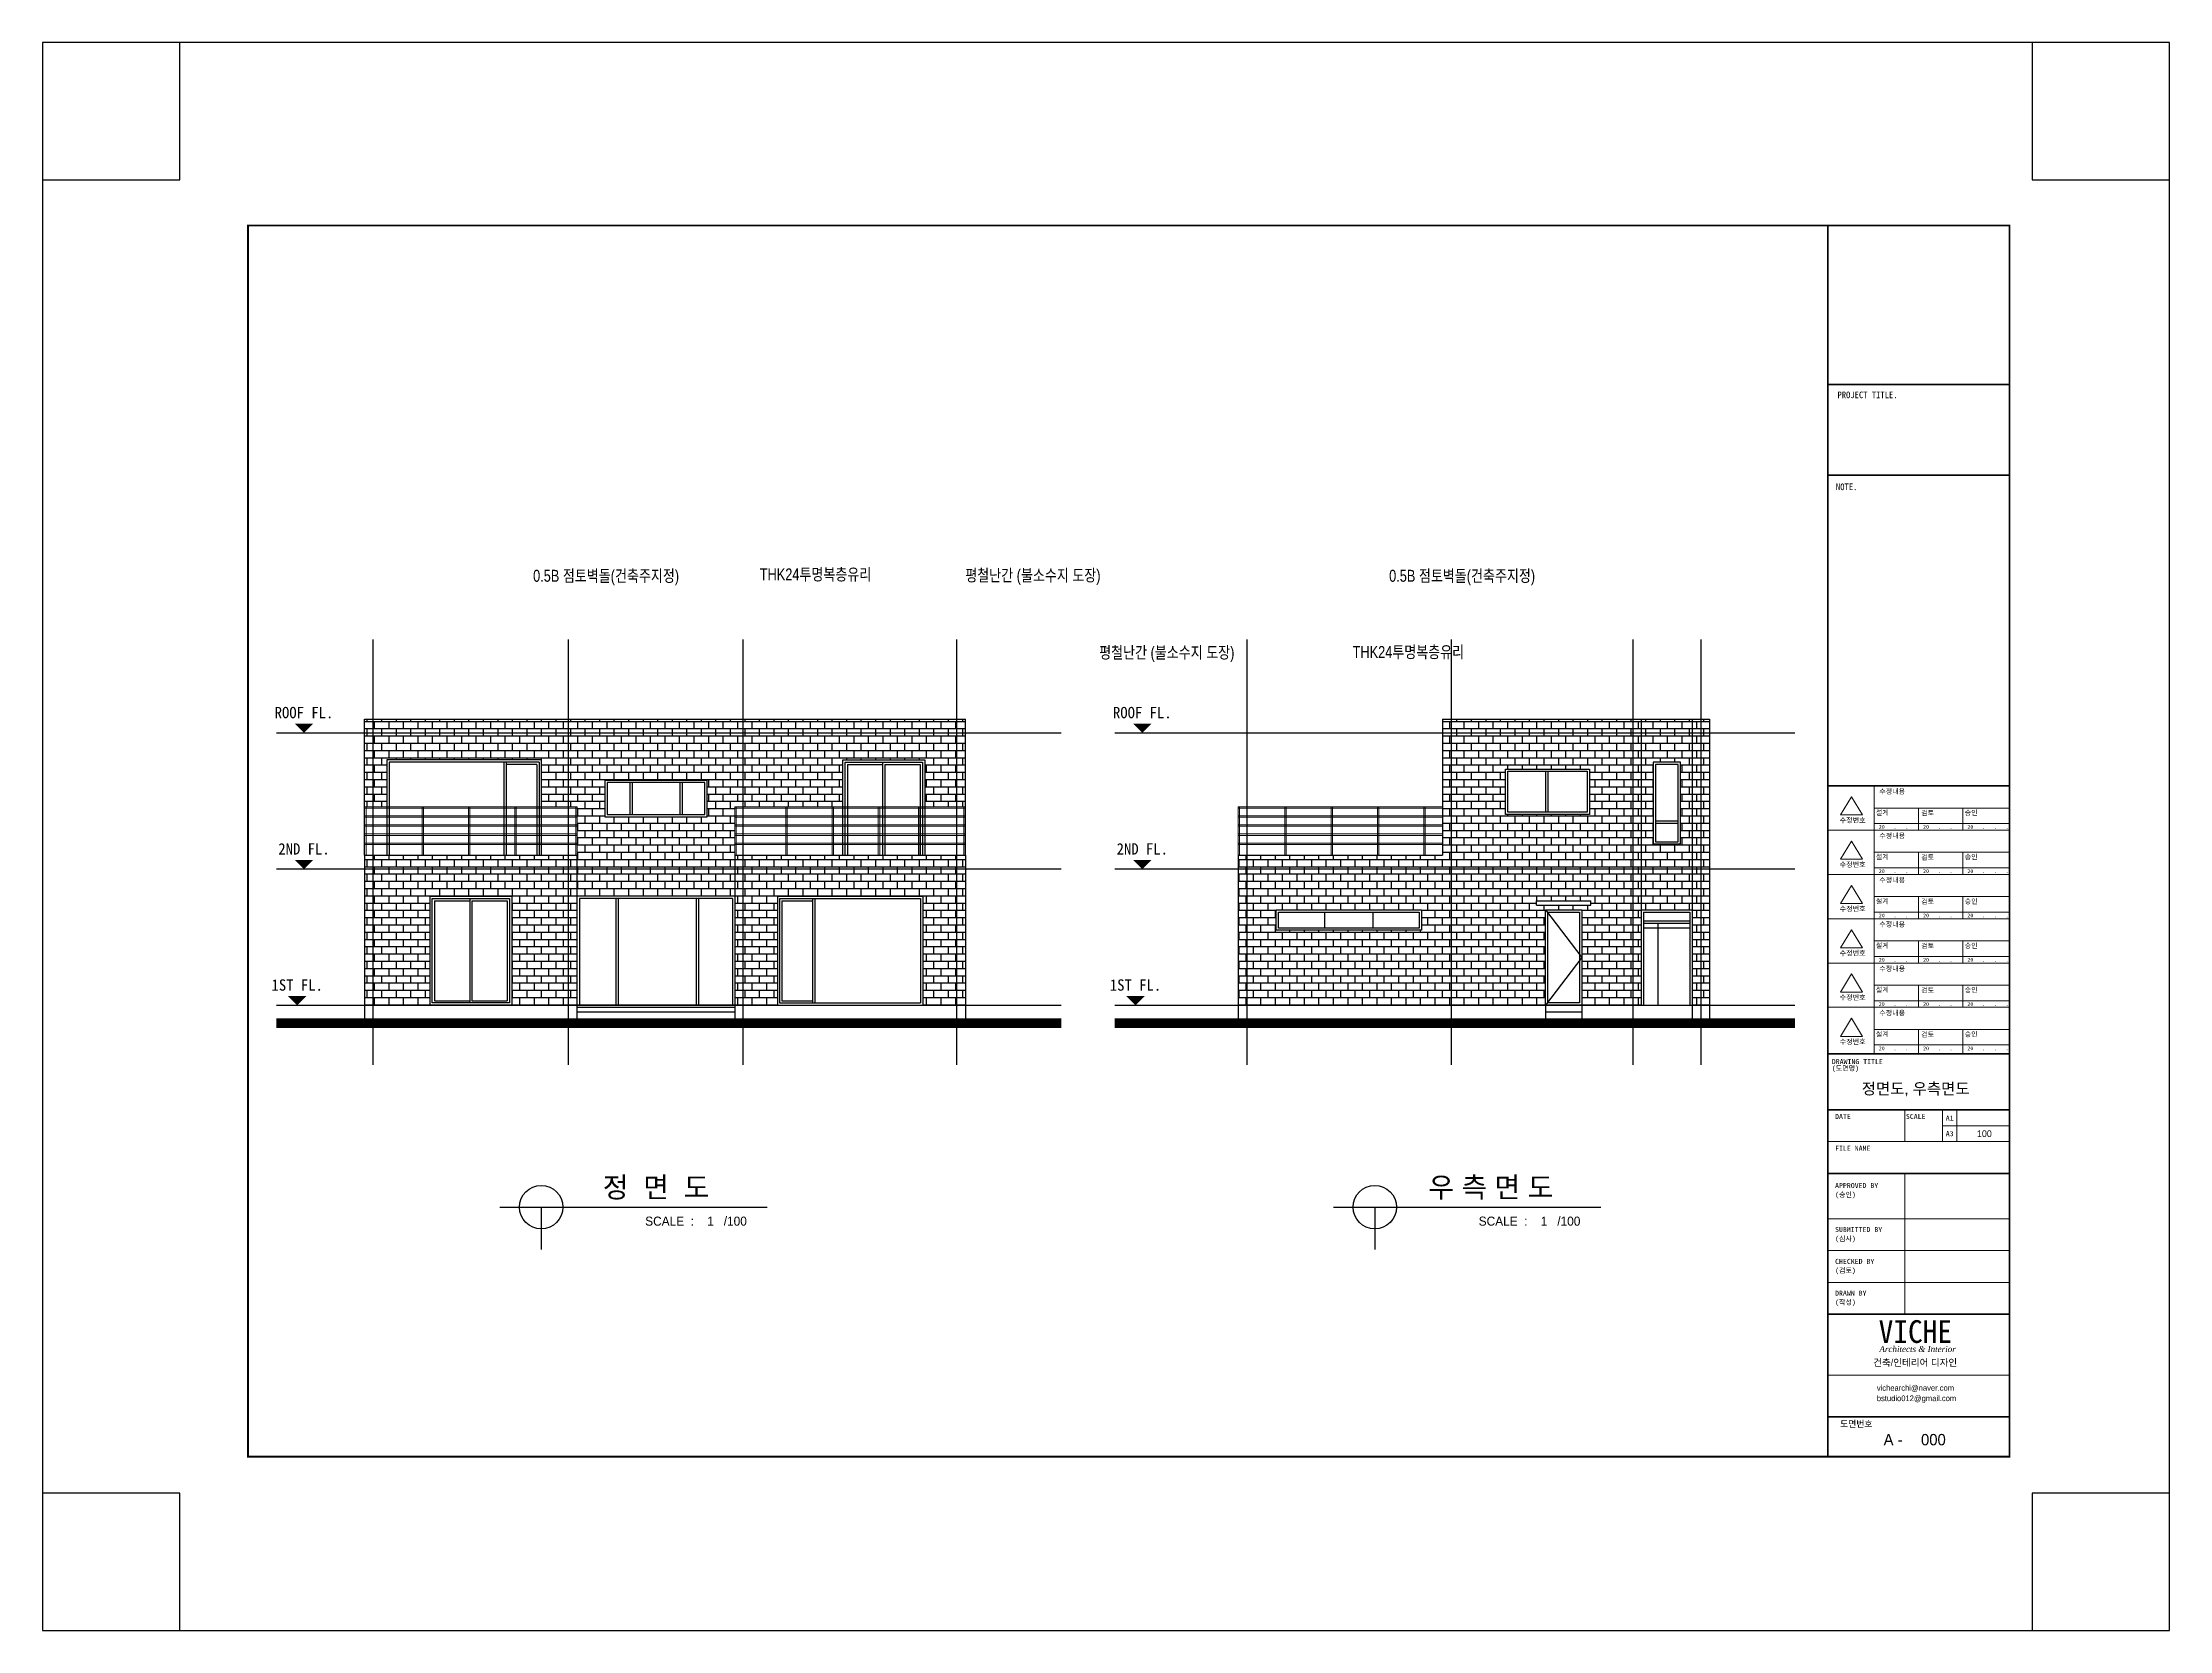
# Model space of a CAD drawing. Header units: millimetres. Extents: x 2237537 to 2823092, y 532110 to 734861.
# Drawn here: x 2354648 to 2401492, y 664947 to 699904 of the extents above; entities that cross this region are included whole.
import ezdxf
from ezdxf.enums import TextEntityAlignment as Align
from ezdxf.lldxf.tags import DXFTag

# ---------------------------------------------------------------- set-up
doc = ezdxf.new("R2010")
doc.units = ezdxf.units.MM
doc.header["$LTSCALE"] = 300
doc.header["$MEASUREMENT"] = 0
doc.layers.get('0').update_dxf_attribs({"lineweight": 0})
for name, color, linetype in [('2', 2, 'Continuous'), ('5HAT', 5, 'Continuous'), ("A'_6ELE", 6, 'Continuous'), ('A-SHT', 9, 'Continuous'), ('BOX-T1', 3, 'Continuous'), ('BOX-T2', 4, 'Continuous'), ('CEN', 1, 'CEN'), ('COL', 2, 'Continuous'), ('FORM', 4, 'Continuous'), ('RXANNOT', 6, 'Continuous'), ('RXSBTXT', 6, 'Continuous'), ('RXSYMBOL', 7, 'Continuous'), ('TEX', 3, 'Continuous'), ('WID', 4, 'Continuous'), ('도면층4', 3, 'Continuous')]:
    doc.layers.add(name, color=color, linetype=linetype)
doc.layers.add('마감', color=154, linetype='Continuous', lineweight=9)
doc.styles.add('box3', font='Expo M.ttf')
doc.styles.add('box4', font='GulimChe.ttf')
doc.styles.add('doul2', font='TIMESI.TTF')
doc.styles.get("Standard").update_dxf_attribs({"font": 'Expo M.ttf'})
doc.styles.add('STYLE1', font='DotumChe.ttf')
doc.styles.add('굴림체', font='GulimChe.ttf')
doc.styles.add('주열', font='Dotum.ttf')
doc.styles.add('타이틀', font='H2HDRM.TTF')
doc.styles.add('휴먼세엑스포', font='Dotum.ttf')
tags = doc.linetypes.add('CEN', pattern=[62, 60, -1, 0, -1]).pattern_tags.tags
tags[10:11] = [DXFTag(74, 4), DXFTag(75, 0), DXFTag(340, '0'), DXFTag(46, 1.0), DXFTag(50, 0.0), DXFTag(44, 0.0), DXFTag(45, 0.0)]
tags[8:9] = [DXFTag(74, 4), DXFTag(75, 0), DXFTag(340, '0'), DXFTag(46, 1.0), DXFTag(50, 0.0), DXFTag(44, 0.0), DXFTag(45, 0.0)]
tags[6:7] = [DXFTag(74, 4), DXFTag(75, 0), DXFTag(340, '0'), DXFTag(46, 1.0), DXFTag(50, 0.0), DXFTag(44, 0.0), DXFTag(45, 0.0)]
tags[4:5] = [DXFTag(74, 4), DXFTag(75, 0), DXFTag(340, '0'), DXFTag(46, 1.0), DXFTag(50, 0.0), DXFTag(44, 0.0), DXFTag(45, 0.0)]
pattern_1 = [(0, (-171160, 4e-08), (0, 160), []), (90, (-171160, 4e-08), (-160, 160), [160, -160])]

# ---------------------------------------------------------------- blocks, each defined once
blk = doc.blocks.new('FORM')
for p, q in [((156736, 34982), (156736, 34282)), ((157563, 34982), (157563, 34282)), ((157883, 34982), (157883, 34282)), ((155038, 34282), (159038, 34282)), ((157563, 34632), (159038, 34632)), ((156736, 33582), (156736, 30482)), ((155038, 32582), (159038, 32582)), ((155038, 31882), (159038, 31882)), ((155038, 31182), (159038, 31182))]:
    blk.add_line(p, q)
for points in [[(155561, 41874), (155320, 41473), (155801, 41473), (155561, 41874)], [(156063, 42115), (156063, 41140)], [(156063, 41627), (159038, 41627)], [(156063, 41286), (159038, 41286)], [(157039, 41627), (157039, 41140)], [(158014, 41627), (158014, 41140)], [(155038, 41140), (159038, 41140)], [(155038, 41140), (159038, 41140)], [(155561, 40899), (155320, 40497), (155801, 40497), (155561, 40899)], [(156063, 41140), (156063, 40164)], [(156063, 40652), (159038, 40652)], [(156063, 40311), (159038, 40311)], [(157039, 40652), (157039, 40164)], [(158014, 40652), (158014, 40164)], [(155038, 40164), (159038, 40164)], [(155038, 40164), (159038, 40164)], [(155561, 39924), (155320, 39522), (155801, 39522), (155561, 39924)], [(156063, 40164), (156063, 39189)], [(156063, 39677), (159038, 39677)], [(157039, 39677), (157039, 39189)], [(158014, 39677), (158014, 39189)], [(155038, 39189), (159038, 39189)], [(155038, 39189), (159038, 39189)], [(155561, 38948), (155320, 38547), (155801, 38547), (155561, 38948)], [(156063, 39335), (159038, 39335)], [(156063, 39189), (156063, 38214)], [(156063, 38702), (159038, 38702)], [(157039, 38702), (157039, 38214)], [(158014, 38702), (158014, 38214)], [(155038, 38214), (159038, 38214)], [(155038, 38214), (159038, 38214)], [(155561, 37973), (155320, 37571), (155801, 37571), (155561, 37973)], [(156063, 38360), (159038, 38360)], [(156063, 38214), (156063, 37239)], [(156063, 37726), (159038, 37726)], [(157039, 37726), (157039, 37239)], [(158014, 37726), (158014, 37239)], [(155038, 37239), (159038, 37239)], [(155038, 37239), (159038, 37239)], [(156063, 37385), (159038, 37385)], [(156063, 37239), (156063, 36213)], [(155561, 36998), (155320, 36596), (155801, 36596), (155561, 36998)], [(156063, 36751), (159038, 36751)], [(157039, 36751), (157039, 36213)], [(158014, 36751), (158014, 36213)], [(156063, 36410), (159038, 36410)], [(155038, 29140), (159038, 29140)]]:
    blk.add_lwpolyline(points)
at = {"layer": 'A-SHT'}
blk.add_lwpolyline([(157038, 42115), (159038, 42115)], dxfattribs=at)
at = {"layer": 'FORM', "flags": 128}
blk.add_lwpolyline([(162564, 26543), (159542, 26543), (159542, 23521), (162564, 23521), (162564, 58478), (159542, 58478), (159542, 55456), (162564, 55456), (162564, 58478), (115719, 58478), (115719, 55456), (118742, 55456), (118742, 58478), (115719, 58478), (115719, 23521), (118742, 23521), (118742, 26543), (115719, 26543), (115719, 23521), (162564, 23521)], dxfattribs=at)
at = {"layer": 'FORM', "const_width": 37.8}
blk.add_lwpolyline([(120245, 27347), (120245, 54452), (159038, 54452), (159038, 27347)], close=True, dxfattribs=at)
at = {"layer": 'FORM'}
for points, const_width in [([(159038, 50952), (155038, 50952)], 37.5), ([(159038, 48952), (155038, 48952)], 37.5), ([(155038, 42115), (159038, 42115)], 37.5), ([(155038, 36213), (159038, 36213)], 37.5), ([(155038, 34982), (159038, 34982)], 37.5), ([(155038, 33582), (159038, 33582)], 37.1), ([(155038, 30482), (159038, 30482)], 37.1), ([(155038, 28225), (159038, 28225)], 37.5)]:
    blk.add_lwpolyline(points, dxfattribs=dict(at, const_width=const_width))
at = {"layer": 'BOX-T2', "style": 'box4'}
for s, height, p in [('PROJECT TITLE.', 146.29, (155914, 50649)), ('NOTE.', 146.3, (155454, 48625))]:
    blk.add_text(s, height=height, dxfattribs=at).set_placement(p, align=Align.CENTER)
for s, height, p in [('수정내용', 110.6, (156172, 41937)), ('수정번호', 110.6, (155301, 41303)), ('설계', 110.6, (156098, 41472)), ('20   .   .   .', 82.9, (156163, 41171)), ('검토', 110.6, (157097, 41464)), ('20   .   .   .', 82.9, (157138, 41171)), ('승인', 110.6, (158054, 41468)), ('20   .   .   .', 82.9, (158114, 41171)), ('수정내용', 110.6, (156172, 40962)), ('수정번호', 110.6, (155301, 40328)), ('설계', 110.6, (156098, 40496)), ('검토', 110.6, (157097, 40488)), ('승인', 110.6, (158054, 40493)), ('20   .   .   .', 82.9, (156163, 40195)), ('수정내용', 110.6, (156172, 39986)), ('20   .   .   .', 82.9, (157138, 40195)), ('20   .   .   .', 82.9, (158114, 40195)), ('수정번호', 110.6, (155301, 39353)), ('설계', 110.6, (156098, 39521)), ('검토', 110.6, (157097, 39513)), ('승인', 110.6, (158054, 39518)), ('20   .   .   .', 82.9, (156163, 39220)), ('수정내용', 110.6, (156172, 39011)), ('20   .   .   .', 82.9, (157138, 39220)), ('20   .   .   .', 82.9, (158114, 39220)), ('수정번호', 110.6, (155301, 38377)), ('설계', 110.6, (156098, 38546)), ('검토', 110.6, (157097, 38538)), ('승인', 110.6, (158054, 38542)), ('20   .   .   .', 82.9, (156163, 38245)), ('수정내용', 110.6, (156172, 38036)), ('20   .   .   .', 82.9, (157138, 38245)), ('20   .   .   .', 82.9, (158114, 38245)), ('수정번호', 110.6, (155301, 37402)), ('설계', 110.6, (156098, 37571)), ('검토', 110.6, (157097, 37563)), ('승인', 110.6, (158054, 37567)), ('20   .   .   .', 82.9, (156163, 37270)), ('수정내용', 110.6, (156172, 37061)), ('20   .   .   .', 82.9, (157138, 37270)), ('20   .   .   .', 82.9, (158114, 37270)), ('수정번호', 110.6, (155301, 36427)), ('설계', 110.6, (156098, 36595)), ('검토', 110.6, (157097, 36587)), ('승인', 110.6, (158054, 36592)), ('DRAWING TITLE', 110.59, (155127, 35989)), ('20   .   .   .', 82.9, (156163, 36294)), ('20   .   .   .', 82.9, (157138, 36294)), ('20   .   .   .', 82.9, (158114, 36294)), ('(도면명)', 110.6, (155127, 35843)), ('DATE', 110.6, (155199, 34781)), ('SCALE', 110.6, (156759, 34781)), ('A1', 110.6, (157637, 34746)), ('A3', 110.6, (157637, 34402)), ('FILE NAME', 110.6, (155199, 34081)), ('APPROVED BY', 110.59, (155199, 33260)), ('(승인)', 110.6, (155199, 33060)), ('SUBMITTED BY', 110.59, (155199, 32291)), ('(심사)', 110.6, (155199, 32091)), ('CHECKED BY', 110.6, (155199, 31591)), ('(검토)', 110.6, (155199, 31391)), ('DRAWN BY', 110.6, (155199, 30891)), ('(작성)', 110.6, (155199, 30691)), ('도면번호', 138.3, (155310, 28000))]:
    blk.add_text(s, height=height, dxfattribs=at).set_placement(p)

msp = doc.modelspace()

# ---------------------------------------------------------------- hatches: boundary and pattern name
at = {"layer": '2'}
h = msp.add_hatch(dxfattribs=at)
h.set_pattern_fill('AR-B816', color=1, scale=20)
h.set_pattern_definition(pattern_1)
h.paths.add_polyline_path([(2387750.7, 678710.6), (2387750.7, 680810.6), (2388550.7, 680810.6), (2388550.7, 678710.6), (2389860.5, 678710.6), (2389860.5, 685010.6), (2387354.6, 685010.6), (2387354.6, 683910.6), (2388720.5, 683910.6), (2388720.5, 682910.6), (2386870.5, 682910.6), (2386870.5, 683910.6), (2387354.6, 683910.6), (2387354.6, 685010.6), (2385480.5, 685010.6), (2385480.5, 682010.6), (2380980.5, 682010.6), (2380980.5, 678710.6)])
h.paths.add_polyline_path([(2385020.5, 680360.6), (2381820.5, 680360.6), (2381820.5, 680810.6), (2385020.5, 680810.6)], flags=16)
h.paths.add_polyline_path([(2384970.5, 680410.6), (2381870.5, 680410.6), (2381870.5, 680760.6), (2384970.5, 680760.6)], flags=0)
h.paths.add_polyline_path([(2387550.7, 680910.6), (2387550.7, 681010.6), (2388750.7, 681010.6), (2388750.7, 680910.6)], flags=16)
at = {"layer": '5HAT'}
h = msp.add_hatch(dxfattribs=at)
h.set_pattern_fill('AR-B816', color=256, scale=20, style=0)
h.set_pattern_definition(pattern_1)
h.paths.add_polyline_path([(2364079.3, 685010.6), (2364079.3, 684110.6), (2365632.3, 684110.6), (2365632.3, 683080.6), (2366422.3, 683080.6), (2366422.3, 682010.6), (2366422.3, 681110.6), (2369892.3, 681110.6), (2369892.3, 682010.6), (2369892.3, 683080.6), (2372277.3, 683080.6), (2372277.3, 684110.6), (2373615.5, 684110.6), (2373615.5, 685010.6), (2369089.6, 685010.6), (2369089.6, 683660.6), (2369282.3, 683660.6), (2369282.3, 682860.6), (2367032.3, 682860.6), (2367032.3, 683660.6), (2369089.6, 683660.6), (2369089.6, 685010.6)])
h.paths.add_polyline_path([(2361742.3, 685010.6), (2361742.3, 683080.6), (2362232.3, 683080.6), (2362232.3, 684110.6), (2364079.3, 684110.6), (2364079.3, 685010.6)])
h.paths.add_polyline_path([(2374077.3, 684110.6), (2374077.3, 683080.6), (2374972.3, 683080.6), (2374972.3, 685010.6), (2373615.5, 685010.6), (2373615.5, 684110.6)])
h = msp.add_hatch(dxfattribs=at)
h.set_pattern_fill('AR-B816', color=256, scale=20)
h.set_pattern_definition(pattern_1)
h.paths.add_polyline_path([(2391360.5, 685010.6), (2390980.5, 685010.6), (2390980.5, 678710.6), (2391360.5, 678710.6)])
h.paths.add_polyline_path([(2390980.5, 685010.6), (2389860.5, 685010.6), (2389860.5, 680810.6), (2390980.5, 680810.6)])
h.paths.add_polyline_path([(2390720.5, 684060.6), (2390720.5, 682260.6), (2390120.5, 682260.6), (2390120.5, 684060.6)], flags=16)
h.paths.add_polyline_path([(2390670.5, 684010.6), (2390670.5, 682310.6), (2390170.5, 682310.6), (2390170.5, 684010.6)], flags=0)
h = msp.add_hatch(dxfattribs=at)
h.set_pattern_fill('AR-B816', color=1, scale=20, style=0)
h.set_pattern_definition(pattern_1)
h.paths.add_polyline_path([(2364982.3, 678710.6), (2366422.3, 678710.6), (2366422.3, 682010.6), (2361742.3, 682010.6), (2361742.3, 678710.6), (2363182.3, 678710.6), (2363182.3, 681110.6), (2364982.3, 681110.6)])
h = msp.add_hatch(dxfattribs=at)
h.set_pattern_fill('AR-B816', color=1, scale=20, style=0)
h.set_pattern_definition(pattern_1)
h.paths.add_polyline_path([(2369892.3, 682010.6), (2369892.3, 678710.6), (2370832.3, 678710.6), (2370832.3, 681110.6), (2374032.3, 681110.6), (2374032.3, 678710.6), (2374972.3, 678710.6), (2374972.3, 682010.6)])

# ---------------------------------------------------------------- linework, layer by layer
at = {"const_width": 200}
for points in [[(2359800.7, 678311.3), (2377083.5, 678311.3)], [(2378264.2, 678311.3), (2393244.3, 678311.3)]]:
    msp.add_lwpolyline(points, dxfattribs=at)
at = {"layer": '2'}
for p, q in [((2385480.5, 685010.6), (2385480.5, 682010.6)), ((2385480.5, 685010.6), (2389860.5, 685010.6)), ((2389860.5, 685010.6), (2389860.5, 678710.6)), ((2361742.3, 682010.6), (2361742.3, 678410.6)), ((2361742.3, 682010.6), (2366422.3, 682010.6)), ((2366422.3, 678410.6), (2366422.3, 682010.6)), ((2369892.3, 682010.6), (2369892.3, 678410.6)), ((2369892.3, 682010.6), (2374972.3, 682010.6)), ((2374972.3, 682010.6), (2374972.3, 678410.6)), ((2380980.5, 682010.6), (2380980.5, 678410.6)), ((2380980.5, 682010.6), (2385480.5, 682010.6)), ((2370832.3, 681110.6), (2370832.3, 678710.6)), ((2370832.3, 681110.6), (2374032.3, 681110.6)), ((2374032.3, 681110.6), (2374032.3, 678710.6)), ((2387550.7, 681010.6), (2388750.7, 681010.6)), ((2387550.7, 680910.6), (2387550.7, 681010.6)), ((2387550.7, 680910.6), (2388750.7, 680910.6)), ((2388750.7, 680910.6), (2388750.7, 681010.6)), ((2389860.5, 680810.6), (2390980.5, 680810.6)), ((2370832.3, 678710.6), (2374032.3, 678710.6)), ((2364720, 674266), (2370609, 674266)), ((2365631.6, 674266), (2365631.6, 673334.5)), ((2383077.7, 674266), (2388966.7, 674266)), ((2383989.3, 674266), (2383989.3, 673334.5))]:
    msp.add_line(p, q, dxfattribs=at)
for points in [[(2386870.5, 682910.6), (2386870.5, 683910.6), (2388720.5, 683910.6), (2388720.5, 682910.6)], [(2363182.3, 681110.6), (2364982.3, 681110.6), (2364982.3, 678710.6), (2363182.3, 678710.6)], [(2381820.5, 680360.6), (2381820.5, 680810.6), (2385020.5, 680810.6), (2385020.5, 680360.6)], [(2387750.7, 680810.6), (2388550.7, 680810.6), (2388550.7, 678710.6), (2387750.7, 678710.6)]]:
    msp.add_lwpolyline(points, close=True, dxfattribs=at)
for centre in [(2365631.6, 674266), (2383989.3, 674266)]:
    msp.add_circle(centre, 479.1, dxfattribs=at)
at = {"layer": "A'_6ELE"}
for p, q in [((2361742.3, 682010.6), (2361742.3, 685010.6)), ((2361742.3, 685010.6), (2374972.3, 685010.6)), ((2374972.3, 682010.6), (2374972.3, 685010.6)), ((2389860.5, 685010.6), (2391360.5, 685010.6)), ((2390980.5, 685010.6), (2390980.5, 678311.3)), ((2391360.5, 685010.6), (2391360.5, 678410.6)), ((2362232.3, 684110.6), (2362232.3, 682010.6)), ((2365632.3, 684110.6), (2362232.3, 684110.6)), ((2362282.3, 684060.6), (2362282.3, 682010.6)), ((2365582.3, 684060.6), (2362282.3, 684060.6)), ((2364807.3, 684060.6), (2364807.3, 682010.6)), ((2364857.3, 684060.6), (2364857.3, 682010.6)), ((2365532.3, 684010.6), (2364857.3, 684010.6)), ((2365532.3, 684010.6), (2365532.3, 682010.6)), ((2365582.3, 684060.6), (2365582.3, 682010.6)), ((2365632.3, 684110.6), (2365632.3, 682010.6)), ((2372377.3, 684010.6), (2372377.3, 682010.6)), ((2372377.3, 684010.6), (2373151.1, 684010.6)), ((2373151.1, 684060.6), (2373151.1, 682010.6)), ((2373201.1, 684010.6), (2373977.3, 684010.6)), ((2373201.1, 684010.6), (2373201.1, 682010.6)), ((2373977.3, 684010.6), (2373977.3, 682010.6)), ((2367582.3, 683610.6), (2367582.3, 682910.6)), ((2367632.3, 683610.6), (2367632.3, 682910.6)), ((2368682.3, 683610.6), (2368682.3, 682910.6)), ((2368732.3, 683610.6), (2368732.3, 682910.6)), ((2390670.5, 682760.6), (2390170.5, 682760.6)), ((2390670.5, 682710.6), (2390170.5, 682710.6)), ((2369892.3, 681110.6), (2366422.3, 681110.6)), ((2366472.3, 681060.6), (2366472.3, 678710.6)), ((2369842.3, 681060.6), (2366472.3, 681060.6)), ((2367272.3, 681060.6), (2367272.3, 678710.6)), ((2367322.3, 681060.6), (2367322.3, 678710.6)), ((2369042.3, 681060.6), (2369042.3, 678710.6)), ((2369092.3, 681060.6), (2369092.3, 678710.6)), ((2369842.3, 681060.6), (2369842.3, 678710.6)), ((2390930.5, 680560.6), (2389910.5, 680560.6)), ((2390930.5, 680510.6), (2389910.5, 680510.6)), ((2390930.5, 680410.6), (2389910.5, 680410.6)), ((2390220.8, 680510.6), (2390220.8, 678710.6)), ((2369892.3, 678710.6), (2366422.3, 678710.6)), ((2369892.3, 678660.6), (2366422.3, 678660.6)), ((2369892.3, 678560.6), (2366422.3, 678560.6)), ((2389860.5, 678710.6), (2391360.5, 678710.6))]:
    msp.add_line(p, q, dxfattribs=at)
for points in [[(2372277.3, 682010.6), (2372277.3, 684110.6), (2374077.3, 684110.6), (2374077.3, 682010.6)], [(2372327.3, 682010.6), (2372327.3, 684060.6), (2374027.3, 684060.6), (2374027.3, 682010.6)]]:
    msp.add_lwpolyline(points, dxfattribs=at)
for points in [[(2390720.5, 682260.6), (2390720.5, 684060.6), (2390120.5, 684060.6), (2390120.5, 682260.6)], [(2390670.5, 682310.6), (2390670.5, 684010.6), (2390170.5, 684010.6), (2390170.5, 682310.6)], [(2367032.3, 683660.6), (2367032.3, 682860.6), (2369282.3, 682860.6), (2369282.3, 683660.6)], [(2367082.3, 683610.6), (2367082.3, 682910.6), (2369232.3, 682910.6), (2369232.3, 683610.6)]]:
    msp.add_lwpolyline(points, close=True, dxfattribs=at)
at = {"layer": 'CEN'}
for p, q in [((2361932.3, 677399.1), (2361932.3, 686764.1)), ((2366232.3, 677399.1), (2366232.3, 686764.1)), ((2370082.3, 677399.1), (2370082.3, 686764.1)), ((2374782.3, 677399.1), (2374782.3, 686764.1)), ((2381170.5, 686764.1), (2381170.5, 677399.1)), ((2385670.5, 686764.1), (2385670.5, 677399.1)), ((2389670.5, 686764.1), (2389670.5, 677399.1)), ((2391170.5, 686764.1), (2391170.5, 677399.1)), ((2359800.7, 684710.6), (2377083.5, 684710.6)), ((2378264.2, 684710.6), (2393244.3, 684710.6)), ((2359800.7, 681710.6), (2377083.5, 681710.6)), ((2378264.2, 681710.6), (2393244.3, 681710.6)), ((2387750.7, 680810.6), (2388550.7, 679760.6)), ((2388550.7, 679760.6), (2387750.7, 678710.6)), ((2359800.7, 678710.6), (2377083.5, 678710.6)), ((2359800.7, 678410.6), (2377083.5, 678410.6)), ((2378264.2, 678710.6), (2393244.3, 678710.6)), ((2378264.2, 678410.6), (2393244.3, 678410.6))]:
    msp.add_line(p, q, dxfattribs=at)
at = {"layer": 'FORM', "const_width": 37.5}
msp.add_lwpolyline([(2393966.3, 668772.5), (2393966.3, 695877.7)], dxfattribs=at)
at = {"layer": 'RXANNOT', "color": 7}
for points in [[(2364079.3, 681461.7, 0, 88.9, 0), (2364079.3, 681748.2, 0, 0, 0), (2364079.3, 688166.6, 0, 0, 0), (2365354.8, 688166.6, 0, 0, 0)], [(2369089.6, 683050.6, 0, 88.9, 0), (2369089.6, 683337.1, 0, 0, 0), (2369089.6, 688166.6, 0, 0, 0), (2370365.2, 688166.6, 0, 0, 0)], [(2373615.5, 683050.6, 0, 88.9, 0), (2373615.5, 683337.1, 0, 0, 0), (2373615.5, 688145.4, 0, 0, 0), (2374891, 688145.4, 0, 0, 0)], [(2388969.7, 682130.2, 0, 88.9, 0), (2388969.7, 682416.7, 0, 0, 0), (2388969.7, 688145.4, 0, 0, 0), (2387694.1, 688145.4, 0, 0, 0)], [(2382342, 682880.6, 0, 88.9, 0), (2382342, 683167.1, 0, 0, 0), (2382342, 686485.6, 0, 0, 0), (2381066.5, 686485.6, 0, 0, 0)], [(2387354.6, 683302.6, 0, 88.9, 0), (2387354.6, 683589.1, 0, 0, 0), (2387354.6, 686485.6, 0, 0, 0), (2386079.1, 686485.6, 0, 0, 0)]]:
    msp.add_lwpolyline(points, format="xyseb", dxfattribs=at)
at = {"layer": 'RXSYMBOL'}
for points in [[(2360206.1, 684908, 0), (2360406.1, 684708, 0), (2360606.1, 684908, 0)], [(2378669.6, 684908, 0), (2378869.6, 684708, 0), (2379069.6, 684908, 0)], [(2360206.1, 681908, 0), (2360406.1, 681708, 0), (2360606.1, 681908, 0)], [(2378669.6, 681908, 0), (2378869.6, 681708, 0), (2379069.6, 681908, 0)], [(2360056.8, 678910.6, 0), (2360256.8, 678710.6, 0), (2360456.8, 678910.6, 0)], [(2378520.3, 678910.6, 0), (2378720.3, 678710.6, 0), (2378920.3, 678910.6, 0)]]:
    msp.add_solid(points, dxfattribs=at)
at = {"layer": 'WID'}
for p, q in [((2387748.6, 683860.6), (2387748.6, 682960.6)), ((2387798.6, 683860.6), (2387798.6, 682960.6)), ((2363282.3, 681010.6), (2363282.3, 678810.6)), ((2363282.3, 681010.6), (2364056.1, 681010.6)), ((2364056.1, 681060.6), (2364056.1, 678760.6)), ((2364106.1, 681010.6), (2364882.3, 681010.6)), ((2364106.1, 681010.6), (2364106.1, 678810.6)), ((2364882.3, 681010.6), (2364882.3, 678810.6)), ((2370882.3, 681060.6), (2373982.3, 681060.6)), ((2370882.3, 681060.6), (2370882.3, 678760.6)), ((2370932.3, 681010.6), (2371607.3, 681010.6)), ((2370932.3, 681010.6), (2370932.3, 678810.6)), ((2371607.3, 681060.6), (2371607.3, 678760.6)), ((2371657.3, 681060.6), (2371657.3, 678760.6)), ((2373982.3, 681060.6), (2373982.3, 678760.6)), ((2382887.2, 680410.6), (2382887.2, 680760.6)), ((2383953.9, 680410.6), (2383953.9, 680760.6)), ((2389910.5, 680760.6), (2390930.5, 680760.6)), ((2389910.5, 680760.6), (2389910.5, 678710.6)), ((2390930.5, 680760.6), (2390930.5, 678710.6)), ((2363282.3, 678810.6), (2364056.1, 678810.6)), ((2364106.1, 678810.6), (2364882.3, 678810.6)), ((2370932.3, 678810.6), (2371607.3, 678810.6)), ((2361742.3, 678710.6), (2366422.3, 678710.6)), ((2369702.3, 678710.6), (2374972.3, 678710.6)), ((2370882.3, 678760.6), (2373982.3, 678760.6)), ((2380980.5, 678710.6), (2389860.5, 678710.6)), ((2387750.7, 678710.6), (2387750.7, 678410.6)), ((2388551.8, 678560.6), (2387750.7, 678560.6)), ((2388550.7, 678710.6), (2388550.7, 678410.6))]:
    msp.add_line(p, q, dxfattribs=at)
for points in [[(2386920.5, 682960.6), (2386920.5, 683860.6), (2388670.5, 683860.6), (2388670.5, 682960.6)], [(2363232.3, 681060.6), (2364932.3, 681060.6), (2364932.3, 678760.6), (2363232.3, 678760.6)], [(2381870.5, 680410.6), (2381870.5, 680760.6), (2384970.5, 680760.6), (2384970.5, 680410.6)], [(2387800.7, 680760.6), (2388500.7, 680760.6), (2388500.7, 678760.6), (2387800.7, 678760.6)]]:
    msp.add_lwpolyline(points, close=True, dxfattribs=at)
at = {"layer": '마감'}
for p, q in [((2361742.3, 683080.6), (2366422.3, 683080.6)), ((2361742.3, 683080.6), (2361742.3, 682010.6)), ((2361742.3, 683050.6), (2366422.3, 683050.6)), ((2361772.3, 683080.6), (2361772.3, 682010.6)), ((2363011.5, 683080.6), (2363011.5, 682010.6)), ((2363041.5, 683080.6), (2363041.5, 682010.6)), ((2364031.5, 683080.6), (2364031.5, 682010.6)), ((2364061.5, 683080.6), (2364061.5, 682010.6)), ((2365051.5, 683080.6), (2365051.5, 682010.6)), ((2365081.5, 683080.6), (2365081.5, 682010.6)), ((2366392.3, 683080.6), (2366392.3, 682010.6)), ((2366422.3, 683080.6), (2366422.3, 682010.6)), ((2369892.3, 683080.6), (2374972.3, 683080.6)), ((2369892.3, 683080.6), (2369892.3, 682010.6)), ((2369892.3, 683050.6), (2374972.3, 683050.6)), ((2369922.3, 683080.6), (2369922.3, 682010.6)), ((2371015.8, 683080.6), (2371015.8, 682010.6)), ((2371045.8, 683080.6), (2371045.8, 682010.6)), ((2372035.8, 683080.6), (2372035.8, 682010.6)), ((2372065.8, 683080.6), (2372065.8, 682010.6)), ((2373055.8, 683080.6), (2373055.8, 682010.6)), ((2373085.8, 683080.6), (2373085.8, 682010.6)), ((2373942.3, 683080.6), (2373942.3, 682010.6)), ((2373972.3, 683080.6), (2373972.3, 682010.6)), ((2374942.3, 683080.6), (2374942.3, 682010.6)), ((2374972.3, 683080.6), (2374972.3, 682010.6)), ((2380980.5, 683080.6), (2385480.5, 683080.6)), ((2380980.5, 683080.6), (2380980.5, 682010.6)), ((2380980.5, 683050.6), (2385480.5, 683050.6)), ((2381010.5, 683080.6), (2381010.5, 682010.6)), ((2382010.5, 683080.6), (2382010.5, 682010.6)), ((2382040.5, 683080.6), (2382040.5, 682010.6)), ((2383030.5, 683080.6), (2383030.5, 682010.6)), ((2383060.5, 683080.6), (2383060.5, 682010.6)), ((2384050.5, 683080.6), (2384050.5, 682010.6)), ((2384080.5, 683080.6), (2384080.5, 682010.6)), ((2385070.5, 683080.6), (2385070.5, 682010.6)), ((2385100.5, 683080.6), (2385100.5, 682010.6)), ((2361742.3, 682880.6), (2366422.3, 682880.6)), ((2361742.3, 682850.6), (2366422.3, 682850.6)), ((2361742.3, 682680.6), (2366422.3, 682680.6)), ((2361742.3, 682650.6), (2366422.3, 682650.6)), ((2369892.3, 682880.6), (2374972.3, 682880.6)), ((2369892.3, 682850.6), (2374972.3, 682850.6)), ((2369892.3, 682680.6), (2374972.3, 682680.6)), ((2369892.3, 682650.6), (2374972.3, 682650.6)), ((2380980.5, 682880.6), (2385480.5, 682880.6)), ((2380980.5, 682850.6), (2385480.5, 682850.6)), ((2380980.5, 682680.6), (2385480.5, 682680.6)), ((2380980.5, 682650.6), (2385480.5, 682650.6)), ((2361742.3, 682480.6), (2366422.3, 682480.6)), ((2361742.3, 682450.6), (2366422.3, 682450.6)), ((2361742.3, 682280.6), (2366422.3, 682280.6)), ((2361742.3, 682250.6), (2366422.3, 682250.6)), ((2369892.3, 682480.6), (2374972.3, 682480.6)), ((2369892.3, 682450.6), (2374972.3, 682450.6)), ((2369892.3, 682280.6), (2374972.3, 682280.6)), ((2369892.3, 682250.6), (2374972.3, 682250.6)), ((2380980.5, 682480.6), (2385480.5, 682480.6)), ((2380980.5, 682450.6), (2385480.5, 682450.6)), ((2380980.5, 682280.6), (2385480.5, 682280.6)), ((2380980.5, 682250.6), (2385480.5, 682250.6))]:
    msp.add_line(p, q, dxfattribs=at)

# ---------------------------------------------------------------- block references
msp.add_blockref('FORM', (2238928.4, 641425.5))

# ---------------------------------------------------------------- texts
at = {"color": 6, "style": 'STYLE1'}
msp.add_text('VICHE', height=500, dxfattribs=at).set_placement((2395087, 671276.6))
at = {"layer": '2', "style": '휴먼세엑스포'}
for s, height, p in [('정  면  도', 450, (2366986.9, 674702.2)), ('우 측 면 도', 450, (2385171, 674702.2)), ('SCALE  :    1   /100', 200, (2367920.9, 673957.1)), ('SCALE  :    1   /100', 200, (2386278.6, 673957.1))]:
    msp.add_text(s, height=height, dxfattribs=at).set_placement(p, align=Align.MIDDLE_LEFT)
at = {"layer": 'BOX-T1', "style": 'box3'}
msp.add_text('건축/인테리어 디자인', height=150, dxfattribs=at).set_placement((2394966.5, 670768.7))
for s, p in [('vichearchi@naver.com', (2395046.8, 670184.9)), ('bstudio012@gmail.com', (2395046.8, 669956.9))]:
    msp.add_text(s, height=125, dxfattribs=at).set_placement(p, align=Align.BOTTOM_LEFT)
at = {"layer": 'COL', "style": '타이틀'}
msp.add_text('정면도, 우측면도', height=250, dxfattribs=at).set_placement((2394713.6, 676749.1))
at = {"layer": 'RXANNOT', "color": 7, "width": 0.8}
for s, p in [('0.5B 점토벽돌(건축주지정)', (2365452.4, 688033.4)), ('THK24투명복층유리', (2370444.9, 688064.9)), ('평철난간 (불소수지 도장)', (2374970.7, 688043.7)), ('0.5B 점토벽돌(건축주지정)', (2384305.9, 688033.4)), ('평철난간 (불소수지 도장)', (2377919.8, 686345.8)), ('THK24투명복층유리', (2383502.2, 686355.9))]:
    msp.add_text(s, height=262.5, dxfattribs=at).set_placement(p)
at = {"layer": 'RXSBTXT', "style": '굴림체'}
for s, p in [('ROOF FL.', (2360406.1, 685028, 0)), ('ROOF FL.', (2378869.6, 685028, 0)), ('2ND FL.', (2360406.1, 682028, 0)), ('2ND FL.', (2378869.6, 682028, 0)), ('1ST FL.', (2360256.8, 679030.6, 0)), ('1ST FL.', (2378720.3, 679030.6, 0))]:
    msp.add_text(s, height=250, dxfattribs=at).set_placement(p, align=Align.CENTER)
at = {"layer": 'TEX', "style": '주열'}
for s, height, p in [('100', 150, (2397252.8, 675807.8)), ('A - ', 250, (2395196.6, 669021.7)), ('000', 250, (2396020.1, 669021.7))]:
    msp.add_text(s, height=height, dxfattribs=at).set_placement(p)
at = {"layer": '도면층4', "color": 3, "style": 'doul2'}
msp.add_text('Architects & Interior', height=131.868, dxfattribs=at).set_placement((2395103.6, 671141.6), align=Align.MIDDLE_LEFT)

doc.saveas('drawing.dxf')
